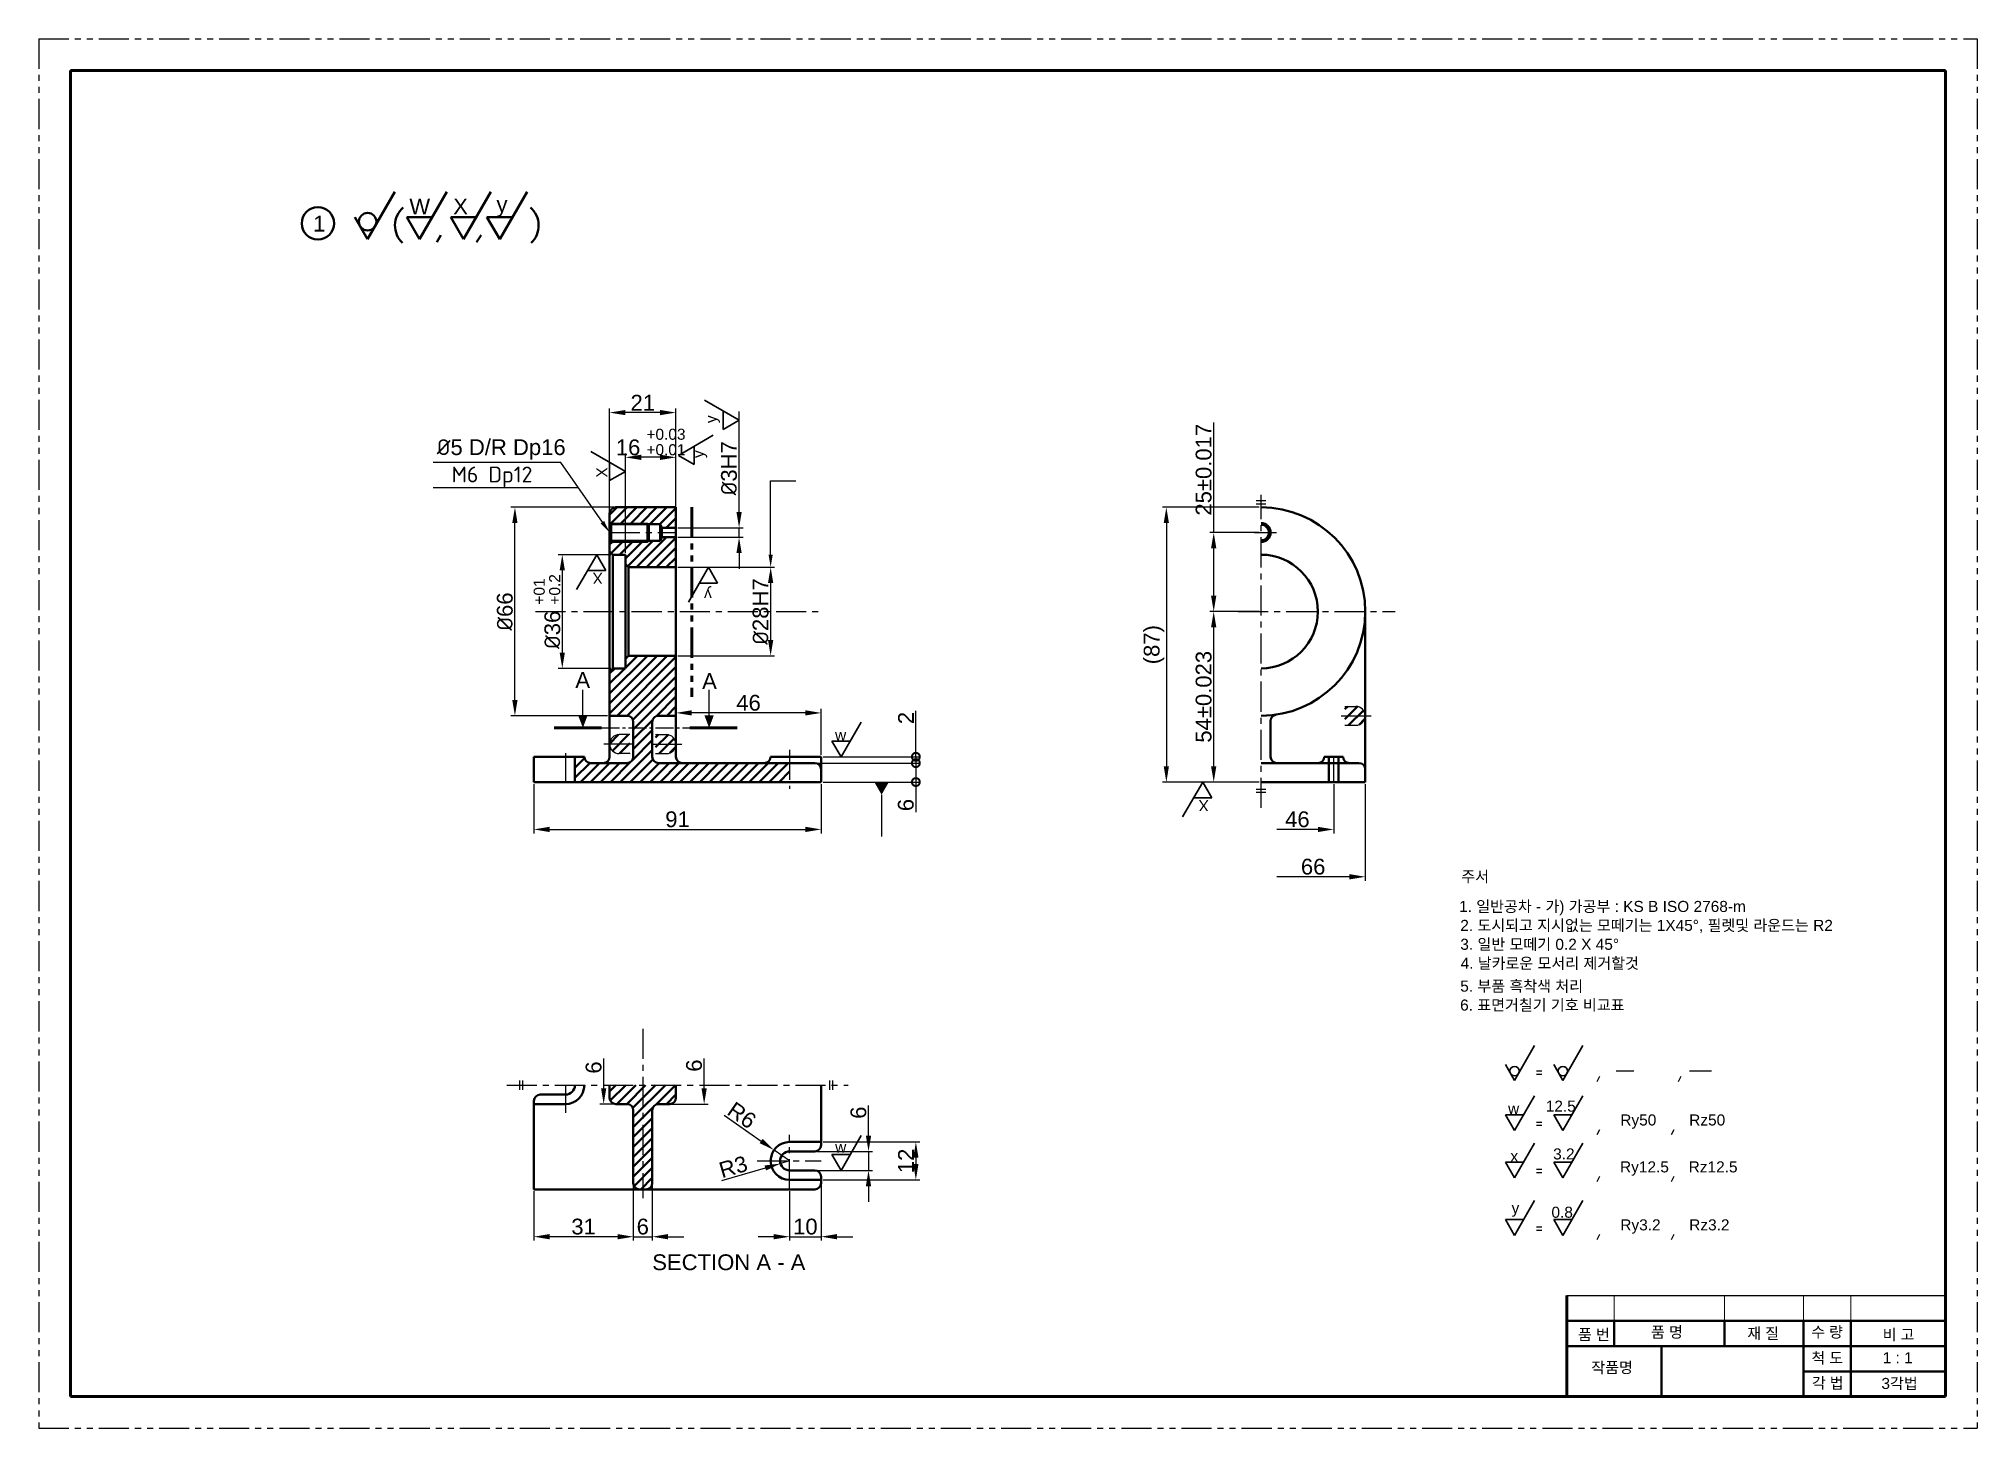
# Model space of a CAD drawing. Header units: millimetres. Extents: x 7 to 3158, y 472 to 921.
# Drawn here: x 1622 to 2236, y 472 to 912 of the extents above; entities that cross this region are included whole.
import ezdxf
from ezdxf import colors
from ezdxf.entities.mleader import LeaderData, LeaderLine
from ezdxf.math import Vec2, Vec3

# ---------------------------------------------------------------- set-up
doc = ezdxf.new("R2010")
doc.units = ezdxf.units.MM
doc.header["$LTSCALE"] = 0.3
for name, pattern in [('CENTER', [50.8, 31.75, -6.35, 6.35, -6.35]), ('CENTER2', [28.575, 19.05, -3.175, 3.175, -3.175]), ('PHANTOM', [63.5, 31.75, -6.35, 6.35, -6.35, 6.35, -6.35])]:
    doc.linetypes.add(name, pattern=pattern)
for name, color, linetype, lineweight in [('가는선', 6, 'Continuous', 25), ('가상선', 6, 'PHANTOM', 25), ('굵은선', 5, 'Continuous', 70), ('외형선', 4, 'Continuous', 50), ('중심선', 1, 'CENTER', 25)]:
    doc.layers.add(name, color=color, linetype=linetype, lineweight=lineweight)
doc.styles.get("Standard").update_dxf_attribs({"font": 'arial.ttf'})
doc.dimstyles.new('Annotative', dxfattribs={"dimscale": 0, "dimtxt": 5, "dimasz": 5, "dimexe": 1.25, "dimexo": 0.625, "dimtad": 1, "dimdec": 4, "dimzin": 9, "dimdsep": 46, "dimtxsty": 'Standard', "dimblk2": 'NONE', "dimcen": 2.5, "dimclrd": 3, "dimclre": 3, "dimclrt": 4, "dimadec": 4, "dimazin": 0, "dimtfac": 1, "dimtdec": 4, "dimtmove": 0, "dimatfit": 3, "dimfxl": 1, "dimlwd": 25, "dimlwe": 25, "dimarcsym": 0})
pattern_1 = [(45, (926.609, 532.6862), (-1.571545, 1.571545), [])]

msp = doc.modelspace()

# ---------------------------------------------------------------- texts
at = {"layer": '외형선', "color": 2, "linetype": 'Continuous'}
for s, height, p in [('주서', 3.5, (2072.30415, 645.05291)), ('1. 일반공차 - 가) 가공부 : KS B ISO 2768-m', 3.5, (2071.61374, 635.57105)), ('2. 도시되고 지시없는 모떼기는 1X45°, 필렛및 라운드는 R2', 3.5, (2071.9959, 629.5746)), ('3. 일반 모떼기 0.2 X 45°', 3.5, (2071.9959, 623.58282)), ('4. 날카로운 모서리 제거할것', 3.5, (2072.09843, 617.58637)), ('5. 부품 흑착색 처리', 3.500042, (2071.97645, 610.33574)), ('6. 표면거칠기 기호 비교표', 3.500063, (2071.9345, 604.34387))]:
    msp.add_text(s, height=height, dxfattribs=at).set_placement(p)
at = {"layer": '외형선', "lineweight": 50, "char_height": 2.5, "attachment_point": 1}
for s, insert in [('\\P{\\H2x;W}', (1739.10166, 865.66267)), ('\\P{\\H2x;X}', (1752.99551, 865.66267)), ('\\P{\\H2x;y}', (1766.69886, 866.30712))]:
    msp.add_mtext_dynamic_manual_height_columns(s, width=16.9100129, gutter_width=12.5, heights=[0], dxfattribs=dict(at, insert=insert))
at = {"layer": '외형선', "char_height": 5, "attachment_point": 1}
for s, width, insert in [('1', 17.4855071, (1708.61488, 856.04318)), ('{\\fISOCPEUR|b0|i0|c0|p34;%%C}5 D/R Dp16', 45.1545514, (1747.81018, 785.2564)), ('{\\fISOCPEUR|b0|i0|c0|p34;M6 Dp12}', 45.1545514, (1752.46562, 776.61922)), ('A', 6.1515533, (1791.69054, 711.53306)), ('A', 6.1515533, (1831.84341, 711.19783)), ('SECTION A - A', 71.3036099, (1816.04819, 527.14557))]:
    msp.add_mtext_dynamic_manual_height_columns(s, width=width, gutter_width=12.5, heights=[0], dxfattribs=dict(at, insert=insert))
at = {"layer": '외형선', "lineweight": 35, "char_height": 2.5, "attachment_point": 1}
for s, insert, rotation in [('\\P{\\H1.4x;y}', (1828.77163, 790.38232), 90), ('\\P{\\H1.4x;y}', (1824.72306, 779.3265), 90), ('\\P{\\H1.4x;X}', (1794.20519, 773.12813), 90), ('\\P{\\H1.4x;X}', (1800.40389, 735.36634), 180), ('\\P{\\H1.4x;y}', (1834.90778, 730.02667), 180), ('\\P{\\H1.4x;X}', (1992.34861, 663.36634), 180)]:
    msp.add_mtext_dynamic_manual_height_columns(s, width=16.9100129, gutter_width=12.5, heights=[0], dxfattribs=dict(at, insert=insert, rotation=rotation))
at = {"layer": '외형선', "color": 4, "char_height": 5, "attachment_point": 5, "rotation": 90}
for s, insert in [('{\\fISOCPEUR|b0|i0|c0|p34;%%C}3H7', (1840.36862, 776.08263)), ('6', (1797.48432, 586.30786)), ('6', (1829.30508, 586.91469))]:
    msp.add_mtext(s, dxfattribs=dict(at, insert=insert))
at = {"layer": '외형선', "lineweight": 35, "char_height": 2.5, "attachment_point": 1}
for insert in [(1873.95343, 697.5015), (1873.98355, 567.04073)]:
    msp.add_mtext_dynamic_manual_height_columns('\\P{\\H1.4x;w}', width=16.9100129, gutter_width=12.5, heights=[0], dxfattribs=dict(at, insert=insert))
at = {"layer": '외형선', "color": 4, "char_height": 5, "attachment_point": 5}
for s, insert in [('46', (2020.38549, 664.88891)), ('66', (2025.38549, 649.88891))]:
    msp.add_mtext(s, dxfattribs=dict(at, insert=insert))
at = {"layer": '외형선', "color": 2, "lineweight": 35, "attachment_point": 1}
for s, insert, char_height in [('\\Pw', (2087.1214, 580.90579), 3.5), ('\\P{\\H1.4x;12.5}', (2099.05999, 579.9936), 2.5), ('\\Px', (2087.88014, 565.84114), 3.5), ('\\P{\\H1.4x;3.2}', (2101.39456, 564.85891), 2.5), ('y', (2088.23388, 543.58159), 3.5), ('\\P{\\H1.4x;0.8}', (2100.86709, 546.4034), 2.5)]:
    msp.add_mtext_dynamic_manual_height_columns(s, width=16.9100129, gutter_width=12.5, heights=[0], dxfattribs=dict(at, insert=insert, char_height=char_height))
at = {"layer": '외형선', "color": 2, "char_height": 3.5, "attachment_point": 1}
for s, insert in [('Ry50', (2122.66915, 571.4475)), ('Rz50', (2144.49669, 571.4475)), ('Ry12.5', (2122.58123, 556.60121)), ('Rz12.5', (2144.32077, 556.60121)), ('Ry3.2', (2122.66915, 538.23355)), ('Rz3.2', (2144.49669, 538.23355))]:
    msp.add_mtext_dynamic_manual_height_columns(s, width=9.4944432, gutter_width=12.5, heights=[0], dxfattribs=dict(at, insert=insert))

# ---------------------------------------------------------------- blocks, each defined once
blk = doc.blocks.new('TEST-1')
at = {"color": 6, "linetype": 'PHANTOM', "lineweight": 25}
for p, q in [((0, 440), (614, 440)), ((0, 440), (0, 0)), ((614, 440), (614, 0)), ((0, 0), (614, 0))]:
    blk.add_line(p, q, dxfattribs=at)
at = {"color": 5, "lineweight": 70}
for p, q in [((10, 430), (604, 430)), ((10, 430), (10, 10)), ((604, 430), (604, 10)), ((484, 10), (484, 42)), ((10, 10), (604, 10))]:
    blk.add_line(p, q, dxfattribs=at)
at = {"color": 3, "lineweight": 25}
blk.add_line((484, 42), (604, 42), dxfattribs=at)
at = {"color": 3, "lineweight": 20}
for p, q in [((499, 34), (499, 42)), ((534, 34), (534, 42)), ((559, 34), (559, 42)), ((574, 34), (574, 42))]:
    blk.add_line(p, q, dxfattribs=at)
at = {"color": 2, "lineweight": 50}
for p, q in [((484, 34), (604, 34)), ((499, 26), (499, 34)), ((534, 26), (534, 34)), ((559, 10), (559, 34)), ((574, 10), (574, 34)), ((484, 26), (604, 26)), ((514, 10), (514, 26)), ((559, 18), (604, 18))]:
    blk.add_line(p, q, dxfattribs=at)
at = {"color": 2, "char_height": 3.5, "attachment_point": 1}
for s, width, insert in [('{\\fGulim|b0|i0|c129|p50;품 번}', 14.2143, (487.55, 31.39)), ('{\\fGulim|b0|i0|c129|p50;품 명}', 17.9863, (510.69, 32.19)), ('{\\fGulim|b0|i0|c129|p50;재 질}', 13.1074, (541.16, 31.78)), ('{\\fGulim|b0|i0|c129|p50;수 량}', 16.4869, (561.43, 32.22)), ('{\\fGulim|b0|i0|c129|p50;비 고}', 22.797, (584.05, 31.39)), ('{\\fGulim|b0|i0|c129|p50;작품명}', 13.1664, (491.74, 20.98)), ('{\\fGulim|b0|i0|c129|p50;척 도}', 14.5226, (561.47, 24.01)), ('1 : 1', 13.7093, (584.05, 24.07)), ('{\\fGulim|b0|i0|c129|p50;각 법}', 10.8589, (561.63, 16.05)), ('3{\\fGulim|b0|i0|c129|p50;각법}', 15.3382, (583.65, 15.93))]:
    blk.add_mtext_dynamic_manual_height_columns(s, width=width, gutter_width=12.5, heights=[0], dxfattribs=dict(at, insert=insert))
blk = doc.blocks.new('*D342')
at = {"layer": 'Defpoints', "color": 0}
for p in [(1802.55, 793.71), (1802.55, 761.71), (1823.55, 761.71)]:
    blk.add_point(p, dxfattribs=at)
at = {"layer": '외형선', "color": 3, "lineweight": 25}
for p, q in [((1802.55, 762.33), (1802.55, 794.96)), ((1818.55, 793.71), (1807.55, 793.71)), ((1823.55, 762.33), (1823.55, 794.96))]:
    blk.add_line(p, q, dxfattribs=at)
at = {"layer": '외형선', "color": 3}
for points in [[(1807.55, 794.54), (1807.55, 792.88), (1802.55, 793.71)], [(1818.55, 792.88), (1818.55, 794.54), (1823.55, 793.71)]]:
    blk.add_solid(points, dxfattribs=at)
at = {"layer": '외형선', "color": 4, "insert": (1813.05, 796.84), "char_height": 5, "attachment_point": 5}
blk.add_mtext('21', dxfattribs=at)
blk = doc.blocks.new('_None')
blk = doc.blocks.new('*D343')
at = {"layer": 'Defpoints', "color": 0}
for p in [(1778.55, 676.71), (1869.55, 676.71), (1869.55, 661.71)]:
    blk.add_point(p, dxfattribs=at)
at = {"layer": '외형선', "color": 3, "lineweight": 25}
for p, q in [((1778.55, 676.08), (1778.55, 660.46)), ((1869.55, 676.08), (1869.55, 660.46)), ((1783.55, 661.71), (1864.55, 661.71))]:
    blk.add_line(p, q, dxfattribs=at)
at = {"layer": '외형선', "color": 3}
for points in [[(1783.55, 662.54), (1783.55, 660.88), (1778.55, 661.71)], [(1864.55, 660.88), (1864.55, 662.54), (1869.55, 661.71)]]:
    blk.add_solid(points, dxfattribs=at)
at = {"layer": '외형선', "color": 4, "insert": (1824.05, 664.89), "char_height": 5, "attachment_point": 5}
blk.add_mtext('91', dxfattribs=at)
blk = doc.blocks.new('*D344')
at = {"layer": 'Defpoints', "color": 0}
for p in [(1803.55, 748.71), (1787.55, 712.71), (1803.55, 712.71)]:
    blk.add_point(p, dxfattribs=at)
at = {"layer": '외형선', "color": 3, "lineweight": 25}
for p, q in [((1802.92, 748.71), (1786.3, 748.71)), ((1787.55, 743.71), (1787.55, 717.71)), ((1802.92, 712.71), (1786.3, 712.71))]:
    blk.add_line(p, q, dxfattribs=at)
at = {"layer": '외형선', "color": 3}
for points in [[(1788.38, 743.71), (1786.71, 743.71), (1787.55, 748.71)], [(1786.71, 717.71), (1788.38, 717.71), (1787.55, 712.71)]]:
    blk.add_solid(points, dxfattribs=at)
at = {"layer": '외형선', "color": 4, "insert": (1782.72, 730.71), "char_height": 5, "attachment_point": 5, "rotation": 90}
blk.add_mtext('{\\fISOCPEUR|b0|i0|c0|p34;%%C}36 {\\H0.7x;\\S+01^ +0.2;}', dxfattribs=at)
blk = doc.blocks.new('*D345')
at = {"layer": 'Defpoints', "color": 0}
for p in [(1823.55, 744.71), (1823.55, 716.71), (1853.55, 716.71)]:
    blk.add_point(p, dxfattribs=at)
at = {"layer": '외형선', "color": 3, "lineweight": 25}
for p, q in [((1824.17, 744.71), (1854.8, 744.71)), ((1853.55, 739.71), (1853.55, 721.71)), ((1824.17, 716.71), (1854.8, 716.71))]:
    blk.add_line(p, q, dxfattribs=at)
at = {"layer": '외형선', "color": 3}
for points in [[(1854.38, 739.71), (1852.71, 739.71), (1853.55, 744.71)], [(1852.71, 721.71), (1854.38, 721.71), (1853.55, 716.71)]]:
    blk.add_solid(points, dxfattribs=at)
at = {"layer": '외형선', "color": 4, "insert": (1850.37, 730.71), "char_height": 5, "attachment_point": 5, "rotation": 90}
blk.add_mtext('{\\fISOCPEUR|b0|i0|c0|p34;%%C}28H7', dxfattribs=at)
blk = doc.blocks.new('*D346')
at = {"layer": 'Defpoints', "color": 0}
for p in [(1772.55, 763.71), (1804.55, 763.71), (1802.55, 697.71)]:
    blk.add_point(p, dxfattribs=at)
at = {"layer": '외형선', "color": 3, "lineweight": 25}
for p, q in [((1803.92, 763.71), (1771.3, 763.71)), ((1772.55, 702.71), (1772.55, 758.71)), ((1801.92, 697.71), (1771.3, 697.71))]:
    blk.add_line(p, q, dxfattribs=at)
at = {"layer": '외형선', "color": 3}
for points in [[(1773.38, 758.71), (1771.71, 758.71), (1772.55, 763.71)], [(1771.71, 702.71), (1773.38, 702.71), (1772.55, 697.71)]]:
    blk.add_solid(points, dxfattribs=at)
at = {"layer": '외형선', "color": 4, "insert": (1769.37, 730.71), "char_height": 5, "attachment_point": 5, "rotation": 90}
blk.add_mtext('{\\fISOCPEUR|b0|i0|c0|p34;%%C}66', dxfattribs=at)
blk = doc.blocks.new('*D347')
at = {"layer": 'Defpoints', "color": 0}
for p in [(1823.55, 698.61), (1823.55, 697.71), (1869.55, 684.71)]:
    blk.add_point(p, dxfattribs=at)
at = {"layer": '외형선', "color": 3, "lineweight": 25}
for p, q in [((1823.55, 698.33), (1823.55, 699.86)), ((1864.55, 698.61), (1828.55, 698.61)), ((1869.55, 685.33), (1869.55, 699.86))]:
    blk.add_line(p, q, dxfattribs=at)
at = {"layer": '외형선', "color": 3}
for points in [[(1828.55, 699.44), (1828.55, 697.78), (1823.55, 698.61)], [(1864.55, 697.78), (1864.55, 699.44), (1869.55, 698.61)]]:
    blk.add_solid(points, dxfattribs=at)
at = {"layer": '외형선', "color": 4, "insert": (1846.55, 701.79), "char_height": 5, "attachment_point": 5}
blk.add_mtext('46', dxfattribs=at)
blk = doc.blocks.new('*D348')
at = {"layer": 'Defpoints', "color": 0}
for p in [(1993.89, 730.71), (2008.89, 730.71), (2008.89, 676.71)]:
    blk.add_point(p, dxfattribs=at)
at = {"layer": '외형선', "color": 3, "lineweight": 25}
for p, q in [((2008.26, 730.71), (1992.64, 730.71)), ((1993.89, 681.71), (1993.89, 725.71)), ((2008.26, 676.71), (1992.64, 676.71))]:
    blk.add_line(p, q, dxfattribs=at)
at = {"layer": '외형선', "color": 3}
for points in [[(1994.72, 725.71), (1993.05, 725.71), (1993.89, 730.71)], [(1993.05, 681.71), (1994.72, 681.71), (1993.89, 676.71)]]:
    blk.add_solid(points, dxfattribs=at)
at = {"layer": '외형선', "color": 4, "insert": (1990.71, 703.71), "char_height": 5, "attachment_point": 5, "rotation": 90}
blk.add_mtext('54%%P0.023', dxfattribs=at)
blk = doc.blocks.new('*D349')
at = {"layer": 'Defpoints', "color": 0}
for p in [(1993.89, 755.71), (2008.89, 755.71), (2008.89, 730.71)]:
    blk.add_point(p, dxfattribs=at)
at = {"layer": '외형선', "color": 3, "lineweight": 25}
for p, q in [((1993.89, 755.71), (1993.89, 790.52)), ((2008.26, 755.71), (1992.64, 755.71)), ((1993.89, 735.71), (1993.89, 750.71)), ((2008.26, 730.71), (1992.64, 730.71))]:
    blk.add_line(p, q, dxfattribs=at)
at = {"layer": '외형선', "color": 3}
for points in [[(1994.72, 750.71), (1993.05, 750.71), (1993.89, 755.71)], [(1993.05, 735.71), (1994.72, 735.71), (1993.89, 730.71)]]:
    blk.add_solid(points, dxfattribs=at)
at = {"layer": '외형선', "color": 4, "insert": (1990.71, 775.61), "char_height": 5, "attachment_point": 5, "rotation": 90}
blk.add_mtext('25%%P0.017', dxfattribs=at)
blk = doc.blocks.new('*D350')
at = {"layer": 'Defpoints', "color": 0}
for p in [(2008.89, 763.71), (1978.89, 676.71), (2008.26, 676.71)]:
    blk.add_point(p, dxfattribs=at)
at = {"layer": '외형선', "color": 3, "lineweight": 25}
for p, q in [((2008.26, 763.71), (1977.64, 763.71)), ((1978.89, 758.71), (1978.89, 681.71)), ((2007.64, 676.71), (1977.64, 676.71))]:
    blk.add_line(p, q, dxfattribs=at)
at = {"layer": '외형선', "color": 3}
for points in [[(1979.72, 758.71), (1978.05, 758.71), (1978.89, 763.71)], [(1978.05, 681.71), (1979.72, 681.71), (1978.89, 676.71)]]:
    blk.add_solid(points, dxfattribs=at)
at = {"layer": '외형선', "color": 4, "insert": (1974.98, 720.21), "char_height": 5, "attachment_point": 5, "rotation": 90}
blk.add_mtext('(87)', dxfattribs=at)
blk = doc.blocks.new('*D351')
at = {"layer": 'Defpoints', "color": 0}
for p in [(1778.55, 547.73), (1810.05, 549.73), (1778.55, 532.73)]:
    blk.add_point(p, dxfattribs=at)
at = {"layer": '외형선', "color": 3, "lineweight": 25}
for p, q in [((1778.55, 547.11), (1778.55, 531.48)), ((1810.05, 549.11), (1810.05, 531.48)), ((1805.05, 532.73), (1783.55, 532.73))]:
    blk.add_line(p, q, dxfattribs=at)
at = {"layer": '외형선', "color": 3}
for points in [[(1783.55, 533.57), (1783.55, 531.9), (1778.55, 532.73)], [(1805.05, 531.9), (1805.05, 533.57), (1810.05, 532.73)]]:
    blk.add_solid(points, dxfattribs=at)
at = {"layer": '외형선', "color": 4, "insert": (1794.3, 535.91), "char_height": 5, "attachment_point": 5}
blk.add_mtext('31', dxfattribs=at)
blk = doc.blocks.new('*D352')
at = {"layer": 'Defpoints', "color": 0}
for p in [(1810.05, 549.11), (1816.05, 549.73), (1816.05, 532.73)]:
    blk.add_point(p, dxfattribs=at)
at = {"layer": '외형선', "color": 3, "lineweight": 25}
for p, q in [((1810.05, 548.48), (1810.05, 531.48)), ((1816.05, 549.11), (1816.05, 531.48)), ((1805.05, 532.73), (1800.05, 532.73)), ((1810.05, 532.73), (1816.05, 532.73)), ((1821.05, 532.73), (1826.05, 532.73))]:
    blk.add_line(p, q, dxfattribs=at)
at = {"layer": '외형선', "color": 3}
for points in [[(1805.05, 531.9), (1805.05, 533.57), (1810.05, 532.73)], [(1821.05, 533.57), (1821.05, 531.9), (1816.05, 532.73)]]:
    blk.add_solid(points, dxfattribs=at)
at = {"layer": '외형선', "color": 4, "insert": (1813.05, 535.91), "char_height": 5, "attachment_point": 5}
blk.add_mtext('6', dxfattribs=at)
blk = doc.blocks.new('*D353')
at = {"layer": 'Defpoints', "color": 0}
for p in [(1859.55, 547.73), (1869.55, 549.73), (1869.55, 532.73)]:
    blk.add_point(p, dxfattribs=at)
at = {"layer": '외형선', "color": 3, "lineweight": 25}
for p, q in [((1859.55, 547.11), (1859.55, 531.48)), ((1869.55, 549.11), (1869.55, 531.48)), ((1854.55, 532.73), (1849.55, 532.73)), ((1859.55, 532.73), (1869.55, 532.73)), ((1874.55, 532.73), (1879.55, 532.73))]:
    blk.add_line(p, q, dxfattribs=at)
at = {"layer": '외형선', "color": 3}
for points in [[(1854.55, 531.9), (1854.55, 533.57), (1859.55, 532.73)], [(1874.55, 533.57), (1874.55, 531.9), (1869.55, 532.73)]]:
    blk.add_solid(points, dxfattribs=at)
at = {"layer": '외형선', "color": 4, "insert": (1864.55, 535.91), "char_height": 5, "attachment_point": 5}
blk.add_mtext('10', dxfattribs=at)
blk = doc.blocks.new('_DotSmall')
at = {"color": 0, "linetype": 'ByBlock', "const_width": 0.5}
blk.add_lwpolyline([(-0.0625, 0, 1), (0.0625, 0, 1)], format="xyb", close=True, dxfattribs=at)
blk = doc.blocks.new('*D354')
at = {"layer": 'Defpoints', "color": 0}
for p in [(1867.55, 682.71), (1869.55, 684.71), (1899.55, 682.71)]:
    blk.add_point(p, dxfattribs=at)
at = {"layer": '외형선', "color": 3, "lineweight": 25}
for p, q in [((1899.55, 684.71), (1899.55, 699.27)), ((1868.17, 682.71), (1900.8, 682.71)), ((1870.17, 684.71), (1900.8, 684.71)), ((1899.55, 684.71), (1899.55, 682.71))]:
    blk.add_line(p, q, dxfattribs=at)
at = {"layer": '외형선', "color": 3, "linetype": 'ByBlock', "lineweight": 25, "xscale": 5, "yscale": 5, "zscale": 5}
for p, rotation in [((1899.55, 684.71), 90), ((1899.55, 682.71), 270)]:
    blk.add_blockref('_DotSmall', p, dxfattribs=dict(at, rotation=rotation))
at = {"layer": '외형선', "color": 4, "insert": (1896.41, 696.99), "char_height": 5, "attachment_point": 5, "rotation": 90}
blk.add_mtext('2', dxfattribs=at)
blk = doc.blocks.new('*D355')
at = {"layer": 'Defpoints', "color": 0}
for p in [(1868.17, 682.71), (1869.55, 676.71), (1899.55, 676.71)]:
    blk.add_point(p, dxfattribs=at)
at = {"layer": '외형선', "color": 3, "lineweight": 25}
for p, q in [((1868.8, 682.71), (1900.8, 682.71)), ((1899.55, 682.71), (1899.55, 676.71)), ((1870.17, 676.71), (1900.8, 676.71)), ((1899.55, 676.71), (1899.55, 667.16))]:
    blk.add_line(p, q, dxfattribs=at)
at = {"layer": '외형선', "color": 3, "linetype": 'ByBlock', "lineweight": 25, "xscale": 5, "yscale": 5, "zscale": 5}
for p, rotation in [((1899.55, 682.71), 90), ((1899.55, 676.71), 270)]:
    blk.add_blockref('_DotSmall', p, dxfattribs=dict(at, rotation=rotation))
at = {"layer": '외형선', "color": 4, "insert": (1896.37, 669.43), "char_height": 5, "attachment_point": 5, "rotation": 90}
blk.add_mtext('6', dxfattribs=at)
blk = doc.blocks.new('*D356')
at = {"layer": 'Defpoints', "color": 0}
for p in [(1869.55, 562.73), (1869.55, 550.73), (1899.55, 550.73)]:
    blk.add_point(p, dxfattribs=at)
at = {"layer": '외형선', "color": 3, "lineweight": 25}
for p, q in [((1870.17, 562.73), (1900.8, 562.73)), ((1899.55, 557.73), (1899.55, 555.73)), ((1870.17, 550.73), (1900.8, 550.73))]:
    blk.add_line(p, q, dxfattribs=at)
at = {"layer": '외형선', "color": 3}
for points in [[(1900.38, 557.73), (1898.71, 557.73), (1899.55, 562.73)], [(1898.71, 555.73), (1900.38, 555.73), (1899.55, 550.73)]]:
    blk.add_solid(points, dxfattribs=at)
at = {"layer": '외형선', "color": 4, "insert": (1896.41, 556.73), "char_height": 5, "attachment_point": 5, "rotation": 90}
blk.add_mtext('12', dxfattribs=at)
blk = doc.blocks.new('*D357')
at = {"layer": 'Defpoints', "color": 0}
for p in [(1867.55, 559.73), (1867.55, 553.73), (1884.55, 553.73)]:
    blk.add_point(p, dxfattribs=at)
at = {"layer": '외형선', "color": 3, "lineweight": 25}
for p, q in [((1884.55, 564.73), (1884.55, 574.28)), ((1868.17, 559.73), (1885.8, 559.73)), ((1884.55, 559.73), (1884.55, 553.73)), ((1868.17, 553.73), (1885.8, 553.73)), ((1884.55, 548.73), (1884.55, 543.73))]:
    blk.add_line(p, q, dxfattribs=at)
at = {"layer": '외형선', "color": 3}
for points in [[(1883.71, 564.73), (1885.38, 564.73), (1884.55, 559.73)], [(1885.38, 548.73), (1883.71, 548.73), (1884.55, 553.73)]]:
    blk.add_solid(points, dxfattribs=at)
at = {"layer": '외형선', "color": 4, "insert": (1881.37, 572.01), "char_height": 5, "attachment_point": 5, "rotation": 90}
blk.add_mtext('6', dxfattribs=at)
blk = doc.blocks.new('*D358')
at = {"layer": 'Defpoints', "color": 0}
for p in [(1807.55, 779.54), (1823.55, 763.71), (1807.55, 748.71)]:
    blk.add_point(p, dxfattribs=at)
at = {"layer": '외형선', "color": 3, "lineweight": 25}
for p, q in [((1807.55, 749.33), (1807.55, 780.79)), ((1823.55, 764.33), (1823.55, 780.79)), ((1818.55, 779.54), (1812.55, 779.54))]:
    blk.add_line(p, q, dxfattribs=at)
at = {"layer": '외형선', "color": 3}
for points in [[(1812.55, 780.38), (1812.55, 778.71), (1807.55, 779.54)], [(1818.55, 778.71), (1818.55, 780.38), (1823.55, 779.54)]]:
    blk.add_solid(points, dxfattribs=at)
at = {"layer": '외형선', "color": 4, "insert": (1815.55, 784.37), "char_height": 5, "attachment_point": 5}
blk.add_mtext('16 {\\H0.7x;\\S+0.03^ +0.01;}', dxfattribs=at)
blk = doc.blocks.new('_DatumFilled')
at = {"color": 0, "linetype": 'ByBlock'}
blk.add_solid([(0, 0.58), (-1, 0), (0, -0.58)], dxfattribs=at)
blk = doc.blocks.new('*D359')
at = {"layer": 'Defpoints', "color": 0}
for p in [(1854.63, 560.17), (1859.55, 556.73)]:
    blk.add_point(p, dxfattribs=at)
at = {"layer": '외형선', "color": 3, "lineweight": 25}
for p, q in [((1838.81, 571.23), (1850.53, 563.04)), ((1859.55, 556.73), (1854.63, 560.17))]:
    blk.add_line(p, q, dxfattribs=at)
at = {"layer": '외형선', "color": 3}
blk.add_solid([(1850.06, 562.35), (1851.01, 563.72), (1854.63, 560.17)], dxfattribs=at)
at = {"layer": '외형선', "color": 4, "insert": (1844.44, 571.17), "char_height": 5, "attachment_point": 5, "rotation": 325.04222}
blk.add_mtext('R6', dxfattribs=at)
blk = doc.blocks.new('*D360')
at = {"layer": 'Defpoints', "color": 0}
for p in [(1856.67, 555.89), (1859.55, 556.73)]:
    blk.add_point(p, dxfattribs=at)
at = {"layer": '외형선', "color": 3, "lineweight": 25}
for p, q in [((1838.13, 550.49), (1851.87, 554.5)), ((1859.55, 556.73), (1856.67, 555.89))]:
    blk.add_line(p, q, dxfattribs=at)
at = {"layer": '외형선', "color": 3}
blk.add_solid([(1852.1, 553.7), (1851.63, 555.3), (1856.67, 555.89)], dxfattribs=at)
at = {"layer": '외형선', "color": 4, "insert": (1841.71, 554.85), "char_height": 5, "attachment_point": 5, "rotation": 16.24475}
blk.add_mtext('R3', dxfattribs=at)

# ---------------------------------------------------------------- dimensions: what is measured, and where the dimension line sits
at = {"layer": '외형선'}
for base, p1, p2, picture, middle in [((1802.54819, 793.70934), (1823.54819, 761.70934), (1802.54819, 761.70934), '*D342', (1813.04819, 796.84457)), ((1823.54819, 698.61159), (1869.54819, 684.70934), (1823.54819, 697.70934), '*D347', (1846.54819, 701.78945)), ((1869.54819, 661.70934), (1778.54819, 676.70934), (1869.54819, 676.70934), '*D343', (1824.04819, 664.8872)), ((1816.04819, 532.73333), (1810.04819, 549.10833), (1816.04819, 549.73333), '*D352', (1813.04819, 535.91119)), ((1869.54819, 532.73333), (1859.54819, 547.73333), (1869.54819, 549.73333), '*D353', (1864.54819, 535.91119))]:
    dim = msp.add_linear_dim(base=base, p1=p1, p2=p2, dimstyle='Annotative', dxfattribs=at)
    dim.commit()
    dim.dimension.update_dxf_attribs({"geometry": picture, "text_midpoint": middle})
dim = msp.add_linear_dim(base=(1807.54819, 779.54267), p1=(1823.54819, 763.70934), p2=(1807.54819, 748.70934), text='<> {\\H0.7x;\\S+0.03^ +0.01;}', dimstyle='Annotative', dxfattribs=at)
dim.commit()
dim.dimension.update_dxf_attribs({"geometry": '*D358', "text_midpoint": (1815.54819, 779.54267), "dimtype": 128})
for base, p1, p2, text, picture, middle in [((1993.88549, 755.70934), (2008.88549, 730.70934), (2008.88549, 755.70934), '25%%P0.017', '*D349', (1990.70762, 775.61469)), ((1772.54819, 763.70934), (1802.54819, 697.70934), (1804.54819, 763.70934), '{\\fISOCPEUR|b0|i0|c0|p34;%%C}<>', '*D346', (1769.37032, 730.70934)), ((1978.88549, 676.70934), (2008.88549, 763.70934), (2008.26049, 676.70934), '(<>)', '*D350', (1974.98286, 720.20934)), ((1787.54819, 712.70934), (1803.54819, 748.70934), (1803.54819, 712.70934), '{\\fISOCPEUR|b0|i0|c0|p34;%%C}<> {\\H0.7x;\\S+01^ +0.2;}', '*D344', (1782.72151, 730.70934)), ((1853.54819, 716.70934), (1823.54819, 744.70934), (1823.54819, 716.70934), '{\\fISOCPEUR|b0|i0|c0|p34;%%C}<>H7', '*D345', (1850.37032, 730.70934)), ((1993.88549, 730.70934), (2008.88549, 676.70934), (2008.88549, 730.70934), '54%%P0.023', '*D348', (1990.70592, 703.70934))]:
    dim = msp.add_linear_dim(base=base, p1=p1, p2=p2, angle=90, text=text, dimstyle='Annotative', dxfattribs=at)
    dim.commit()
    dim.dimension.update_dxf_attribs({"geometry": picture, "text_midpoint": middle})
dim = msp.add_linear_dim(base=(1899.54819, 682.70934), p1=(1869.54819, 684.70934), p2=(1867.54819, 682.70934), angle=90, dimstyle='Annotative', override={"dimblk1": 'DotSmall', "dimblk2": 'DotSmall', "dimsah": 1}, dxfattribs=at)
dim.commit()
dim.dimension.update_dxf_attribs({"geometry": '*D354', "text_midpoint": (1899.54819, 696.9902), "dimtype": 128})
dim = msp.add_linear_dim(base=(1899.54819, 676.70934), p1=(1868.17319, 682.70934), p2=(1869.54819, 676.70934), angle=90, dimstyle='Annotative', override={"dimblk1": 'DotSmall', "dimblk2": 'DotSmall', "dimsah": 1}, dxfattribs=at)
dim.commit()
dim.dimension.update_dxf_attribs({"geometry": '*D355', "text_midpoint": (1896.37032, 669.43358)})
for mpoint, picture, middle in [((1854.63074, 560.17117), '*D359', (1844.44097, 571.17239)), ((1856.66796, 555.89411), '*D360', (1841.70728, 554.84674))]:
    dim = msp.add_radius_dim(center=(1859.54819, 556.73333), mpoint=mpoint, dimstyle='Annotative', dxfattribs=at)
    dim.commit()
    dim.dimension.update_dxf_attribs({"geometry": picture, "text_midpoint": middle})
dim = msp.add_linear_dim(base=(1884.54819, 553.73333), p1=(1867.54819, 559.73333), p2=(1867.54819, 553.73333), angle=90, dimstyle='Annotative', dxfattribs=at)
dim.commit()
dim.dimension.update_dxf_attribs({"geometry": '*D357', "text_midpoint": (1884.54819, 572.00908), "dimtype": 128})
dim = msp.add_linear_dim(base=(1899.54819, 550.73333), p1=(1869.54819, 562.73333), p2=(1869.54819, 550.73333), angle=90, dimstyle='Annotative', dxfattribs=at)
dim.commit()
dim.dimension.update_dxf_attribs({"geometry": '*D356', "text_midpoint": (1896.41296, 556.73333)})
dim = msp.add_linear_dim(base=(1778.54819, 532.73333), p1=(1810.04819, 549.73333), p2=(1778.54819, 547.73333), text='31', dimstyle='Annotative', dxfattribs=at)
dim.commit()
dim.dimension.update_dxf_attribs({"geometry": '*D351', "text_midpoint": (1794.29819, 535.9129)})

# ---------------------------------------------------------------- hatches: boundary and pattern name
at = {"layer": '외형선'}
h = msp.add_hatch(dxfattribs=at)
h.set_pattern_fill('ANSI31', color=0, scale=0.7)
h.set_pattern_definition([(45, (1710.2493, 533.8749), (-1.571545, 1.571545), [])])
h.paths.add_polyline_path([(1859.54819, 682.70934), (1851.54819, 682.70934), (1825.54819, 682.70934), (1818.04819, 682.70934, -0.414213562), (1816.04819, 684.70934), (1816.04819, 695.70934, -0.414213562), (1818.04819, 697.70934), (1823.54819, 697.70934), (1823.54819, 716.70934), (1808.54819, 716.70934), (1807.54819, 715.70934), (1807.54819, 712.70934), (1803.54819, 712.70934), (1802.54819, 711.70934), (1802.54819, 703.70934), (1802.54819, 697.70934), (1808.04819, 697.70934, -0.414213562), (1810.04819, 695.70934), (1810.04819, 684.70934, -0.414213562), (1808.04819, 682.70934), (1800.54819, 682.70934), (1796.54819, 682.70934, -0.414213562), (1794.54819, 684.70934), (1791.54819, 684.70934), (1791.54819, 676.70934), (1859.54819, 676.70934)])
h.paths.add_polyline_path([(1823.54819, 763.70934), (1804.54819, 763.70934, 0.414213562), (1802.54819, 761.70934), (1802.54819, 758.70934), (1814.54819, 758.70934), (1815.04819, 758.35934), (1818.54819, 758.35934), (1819.04819, 757.20934), (1823.54819, 757.20934)])
h.paths.add_polyline_path([(1823.54819, 754.20934), (1819.04819, 754.20934), (1818.54819, 753.05934), (1815.04819, 753.05934), (1814.54819, 752.70934), (1802.54819, 752.70934), (1802.54819, 749.70934), (1803.54819, 748.70934), (1807.54819, 748.70934), (1807.54819, 745.70934), (1808.54819, 744.70934), (1823.54819, 744.70934)])
h = msp.add_hatch(dxfattribs=at)
h.set_pattern_fill('ANSI31', color=0, scale=0.7)
h.set_pattern_definition([(45, (1144.9463, 541.6357), (-1.571545, 1.571545), [])])
h.paths.add_polyline_path([(2038.88549, 700.67216), (2035.46595, 700.67216), (2035.46595, 697.67216), (2041.88549, 697.67216, 0.414213562)])
h.paths.add_polyline_path([(2041.88549, 697.67216), (2035.46595, 697.67216), (2035.46595, 694.67216), (2038.88549, 694.67216, 0.414213562)])
h = msp.add_hatch(dxfattribs=at)
h.set_pattern_fill('ANSI31', color=0, scale=0.7)
h.set_pattern_definition(pattern_1)
h.paths.add_polyline_path([(1805.54819, 691.72268), (1808.96773, 691.72268), (1808.96773, 688.72268), (1802.54819, 688.72268, -0.414213562)])
h.paths.add_polyline_path([(1802.54819, 688.72268), (1808.96773, 688.72268), (1808.96773, 685.72268), (1805.54819, 685.72268, -0.414213562)])
h = msp.add_hatch(dxfattribs=at)
h.set_pattern_fill('ANSI31', color=0, scale=0.7)
h.set_pattern_definition(pattern_1)
h.paths.add_polyline_path([(1820.54819, 691.72268), (1817.12865, 691.72268), (1817.12865, 688.72268), (1823.54819, 688.72268, 0.414213562)])
h.paths.add_polyline_path([(1823.54819, 688.72268), (1817.12865, 688.72268), (1817.12865, 685.72268), (1820.54819, 685.72268, 0.414213562)])
h = msp.add_hatch(dxfattribs=at)
h.set_pattern_fill('ANSI31', color=0, scale=0.7)
h.set_pattern_definition([(45, (1710.2493, 480.175), (-1.571545, 1.571545), [])])
h.paths.add_polyline_path([(1813.04819, 580.73333), (1813.04819, 547.73333), (1814.04819, 547.73333, 0.414213562), (1816.04819, 549.73333), (1816.04819, 572.73333, -0.414213562), (1818.04819, 574.73333), (1821.54819, 574.73333, 0.414213562), (1823.54819, 576.73333), (1823.54819, 580.73333)])
h.paths.add_polyline_path([(1802.54819, 580.73333), (1802.54819, 576.73333, 0.414213562), (1804.54819, 574.73333), (1807.42319, 574.73333), (1808.04819, 574.73333, -0.414213562), (1810.04819, 572.73333), (1810.04819, 549.73333, 0.414213562), (1812.04819, 547.73333), (1813.04819, 547.73333), (1813.04819, 580.73333)])

# ---------------------------------------------------------------- linework, layer by layer
at = {"layer": '가는선'}
for p, q in [((2007.38549, 765.852), (2010.38549, 765.852)), ((2007.38549, 764.852), (2010.38549, 764.852)), ((1802.54819, 758.70934), (1814.54819, 758.70934)), ((1814.54819, 758.70934), (1815.04819, 758.35934)), ((1815.04819, 758.35934), (1815.04819, 753.05934)), ((1802.54819, 752.70934), (1814.54819, 752.70934)), ((1815.04819, 753.05934), (1814.54819, 752.70934)), ((2035.46595, 700.67216), (2038.88549, 700.67216)), ((2035.46595, 694.67216), (2038.88549, 694.67216)), ((1808.96773, 691.72268), (1805.54819, 691.72268)), ((1817.12865, 691.72268), (1820.54819, 691.72268)), ((1808.96773, 685.72268), (1805.54819, 685.72268)), ((1817.12865, 685.72268), (1820.54819, 685.72268)), ((2007.38549, 674.49281), (2010.38549, 674.49281)), ((2007.38549, 673.49281), (2010.38549, 673.49281)), ((1774.00202, 582.23333), (1774.00202, 579.23333)), ((1775.00202, 582.23333), (1775.00202, 579.23333))]:
    msp.add_line(p, q, dxfattribs=at)
for centre, start, end in [((2038.88549, 697.67216), 270, 90), ((1805.54819, 688.72268), 90, 270), ((1820.54819, 688.72268), 270, 90)]:
    msp.add_arc(centre, 3, start, end, dxfattribs=at)
at = {"layer": '가상선'}
for p, q in [((1872.1846, 582.23333), (1872.1846, 579.23333)), ((1873.1846, 582.23333), (1873.1846, 579.23333))]:
    msp.add_line(p, q, dxfattribs=at)
at = {"layer": '굵은선', "linetype": 'PHANTOM'}
msp.add_line((1828.54819, 763.70934), (1828.54819, 703.70934), dxfattribs=at)
at = {"layer": '외형선', "lineweight": 50}
for p, q in [((1725.88691, 848.61537), (1734.54717, 863.61537)), ((1725.88691, 848.61537), (1734.54717, 863.61537)), ((1742.34858, 848.61537), (1751.00884, 863.61537)), ((1756.24243, 848.61537), (1764.90269, 863.61537)), ((1767.7378, 848.61537), (1776.39806, 863.61537)), ((1725.88691, 848.61537), (1721.84546, 855.61537)), ((1725.88691, 848.61537), (1721.84546, 855.61537)), ((1738.30713, 855.61537), (1746.39003, 855.61537)), ((1742.34858, 848.61537), (1738.30713, 855.61537)), ((1752.20098, 855.61537), (1760.28389, 855.61537)), ((1756.24243, 848.61537), (1752.20098, 855.61537)), ((1763.69635, 855.61537), (1771.77926, 855.61537)), ((1767.7378, 848.61537), (1763.69635, 855.61537))]:
    msp.add_line(p, q, dxfattribs=at)
at = {"layer": '외형선'}
for p, q in [((1749.10503, 849.84574), (1747.79674, 847.72132)), ((1761.86084, 849.84574), (1760.38902, 847.72132)), ((1802.54819, 761.70934), (1802.54819, 749.70934)), ((1804.54819, 763.70934), (1823.54819, 763.70934)), ((1823.54819, 763.70934), (1823.54819, 684.70934)), ((1803.04819, 758.35934), (1802.54819, 758.70934)), ((1803.04819, 758.35934), (1818.54819, 758.35934)), ((1803.04819, 758.35934), (1803.04819, 753.05934)), ((1814.54819, 758.70934), (1814.54819, 752.70934)), ((1818.54819, 758.35934), (1818.54819, 753.05934)), ((1819.04819, 757.20934), (1818.54819, 758.35934)), ((1818.54819, 757.20934), (1823.54819, 757.20934)), ((1819.04819, 757.20934), (1819.04819, 754.20934)), ((1803.04819, 753.05934), (1802.54819, 752.70934)), ((1803.54819, 748.70934), (1802.54819, 749.70934)), ((1802.54819, 749.70934), (1802.54819, 711.70934)), ((1803.04819, 753.05934), (1818.54819, 753.05934)), ((1818.54819, 754.20934), (1823.54819, 754.20934)), ((1819.04819, 754.20934), (1818.54819, 753.05934)), ((1803.54819, 748.70934), (1807.54819, 748.70934)), ((1803.54819, 748.70934), (1803.54819, 712.70934)), ((1807.54819, 748.70934), (1807.54819, 745.70934)), ((1808.54819, 744.70934), (1807.54819, 745.70934)), ((1807.54819, 745.70934), (1807.54819, 715.70934)), ((1808.54819, 744.70934), (1823.54819, 744.70934)), ((1808.54819, 744.70934), (1808.54819, 716.70934)), ((2041.88549, 680.70934), (2041.88549, 730.70934)), ((1803.54819, 712.70934), (1802.54819, 711.70934)), ((1803.54819, 712.70934), (1807.54819, 712.70934)), ((1808.54819, 716.70934), (1807.54819, 715.70934)), ((1807.54819, 715.70934), (1807.54819, 712.70934)), ((1808.54819, 716.70934), (1823.54819, 716.70934)), ((1802.54819, 711.70934), (1802.54819, 703.70934)), ((1802.54819, 703.70934), (1802.54819, 684.70934)), ((1808.04819, 697.70934), (1802.54819, 697.70934)), ((1810.04819, 695.70934), (1810.04819, 684.70934)), ((1816.04819, 695.70934), (1816.04819, 684.70934)), ((1818.04819, 697.70934), (1823.54819, 697.70934)), ((2011.88549, 684.70934), (2011.88549, 696.06832)), ((1778.54819, 684.70934), (1794.54819, 684.70934)), ((1778.54819, 684.70934), (1778.54819, 676.70934)), ((1791.54819, 684.70934), (1791.54819, 676.70934)), ((1794.54819, 684.70934), (1794.54819, 684.70934)), ((1796.54819, 682.70934), (1800.54819, 682.70934)), ((1800.54819, 682.70934), (1808.04819, 682.70934)), ((1818.04819, 682.70934), (1825.54819, 682.70934)), ((1825.54819, 682.70934), (1851.54819, 682.70934)), ((1851.54819, 682.70934), (1867.54819, 682.70934)), ((1853.54819, 684.70934), (1869.54819, 684.70934)), ((1853.54819, 684.70934), (1853.54819, 684.70934)), ((1869.54819, 684.70934), (1869.54819, 680.70934)), ((2008.88549, 682.70934), (2026.88549, 682.70934)), ((2026.88549, 682.70934), (2036.88549, 682.70934)), ((2028.88549, 684.70934), (2028.88549, 684.70934)), ((2028.88549, 684.70934), (2034.88549, 684.70934)), ((2030.38549, 676.70934), (2030.38549, 684.70934)), ((2033.38549, 676.70934), (2033.38549, 684.70934)), ((2034.88549, 684.70934), (2034.88549, 684.70934)), ((2036.88549, 682.70934), (2039.88549, 682.70934)), ((1778.54819, 676.70934), (1869.54819, 676.70934)), ((1869.54819, 680.70934), (1869.54819, 676.70934)), ((2008.88549, 676.70934), (2041.88549, 676.70934)), ((2041.88549, 680.70934), (2041.88549, 676.70934)), ((1780.54819, 577.73333), (1788.54819, 577.73333)), ((1802.54819, 580.73333), (1802.54819, 576.73333)), ((1823.54819, 580.73333), (1823.54819, 576.73333)), ((1869.54819, 561.73333), (1869.54819, 580.73333)), ((1778.54819, 575.73333), (1778.54819, 547.73333)), ((1778.54819, 574.73333), (1788.54819, 574.73333)), ((1804.54819, 574.73333), (1808.04819, 574.73333)), ((1810.04819, 572.73333), (1810.04819, 549.73333)), ((1816.04819, 572.73333), (1816.04819, 549.73333)), ((1818.04819, 574.73333), (1821.54819, 574.73333)), ((1859.54819, 562.73333), (1869.54819, 562.73333)), ((1859.54819, 559.73333), (1867.54819, 559.73333)), ((1859.54819, 553.73333), (1867.54819, 553.73333)), ((1778.54819, 547.73333), (1867.54819, 547.73333)), ((1812.04819, 547.73333), (1814.04819, 547.73333)), ((1859.54819, 550.73333), (1869.54819, 550.73333)), ((1869.54819, 549.73333), (1869.54819, 551.73333))]:
    msp.add_line(p, q, dxfattribs=at)
at = {"layer": '외형선', "lineweight": 35}
for p, q in [((1843.54819, 791.26495), (1832.54819, 797.6158)), ((1838.54819, 788.3782), (1838.54819, 794.1517)), ((1824.32713, 780.16767), (1835.32713, 786.51852)), ((1843.54819, 791.26495), (1838.54819, 788.3782)), ((1807.54819, 775.08625), (1796.54819, 781.4371)), ((1824.32713, 780.16767), (1829.32713, 777.28092)), ((1829.32713, 777.28092), (1829.32713, 783.05442)), ((1802.54819, 772.19949), (1802.54819, 777.973)), ((1807.54819, 775.08625), (1802.54819, 772.19949)), ((1798.44577, 748.70934), (1792.09492, 737.70934)), ((1801.33252, 743.70934), (1795.55902, 743.70934)), ((1798.44577, 748.70934), (1801.33252, 743.70934)), ((1833.845, 744.70934), (1827.49415, 733.70934)), ((1833.845, 744.70934), (1836.73175, 739.70934)), ((1836.73175, 739.70934), (1830.95825, 739.70934)), ((1875.84568, 684.70934), (1882.19653, 695.70934)), ((1875.84568, 684.70934), (1872.95893, 689.70934)), ((1872.95893, 689.70934), (1878.73243, 689.70934)), ((1990.39049, 676.70934), (1984.03964, 665.70934)), ((1990.39049, 676.70934), (1993.27725, 671.70934)), ((1993.27725, 671.70934), (1987.50374, 671.70934)), ((1875.84568, 553.73333), (1882.19653, 564.73333)), ((1875.84568, 553.73333), (1872.95893, 558.73333)), ((1872.95893, 558.73333), (1878.73243, 558.73333))]:
    msp.add_line(p, q, dxfattribs=at)
at = {"layer": '외형선', "color": 3, "lineweight": 25}
for p, q in [((1843.54819, 762.20934), (1843.54819, 794.03056)), ((1824.17319, 757.20934), (1844.79819, 757.20934)), ((1843.54819, 754.20934), (1843.54819, 757.20934)), ((1824.17319, 754.20934), (1844.79819, 754.20934)), ((1843.54819, 749.20934), (1843.54819, 744.20934)), ((2031.88549, 676.08434), (2031.88549, 660.45934)), ((2041.88549, 676.08434), (2041.88549, 645.45934)), ((2026.88549, 661.70934), (2013.88549, 661.70934)), ((2036.88549, 646.70934), (2013.88549, 646.70934)), ((1800.66219, 579.73333), (1800.66219, 589.13896)), ((1832.48294, 579.73333), (1832.48294, 589.13896)), ((1807.42319, 574.73333), (1799.41219, 574.73333)), ((1822.17319, 574.73333), (1833.73294, 574.73333))]:
    msp.add_line(p, q, dxfattribs=at)
at = {"layer": '외형선', "color": 3, "linetype": 'ByBlock', "lineweight": -2}
for p, q in [((1787.11108, 777.85754), (1746.632, 777.85754)), ((1792.68701, 769.85754), (1746.632, 769.85754))]:
    msp.add_line(p, q, dxfattribs=at)
at = {"layer": '외형선', "color": 2, "lineweight": 100}
for p, q in [((1799.92782, 693.8653), (1784.92782, 693.8653)), ((1827.92782, 693.8653), (1842.92782, 693.8653))]:
    msp.add_line(p, q, dxfattribs=at)
at = {"layer": '외형선', "color": 2, "linetype": 'CENTER2', "lineweight": 25}
msp.add_line((1799.92782, 693.8653), (1827.92782, 693.8653), dxfattribs=at)
at = {"layer": '외형선', "color": 2, "lineweight": 35}
for p, q in [((2089.18593, 582.24018), (2095.53678, 593.24018)), ((2104.48687, 582.24018), (2110.83773, 593.24018)), ((2089.18593, 582.24018), (2086.29918, 587.24018)), ((2104.48687, 582.24018), (2101.60012, 587.24018)), ((2089.18593, 566.37505), (2095.53678, 577.37505)), ((2104.48687, 566.37505), (2110.83773, 577.37505)), ((2089.18593, 566.37505), (2086.29918, 571.37505)), ((2086.29918, 571.37505), (2092.07268, 571.37505)), ((2104.48687, 566.37505), (2101.60012, 571.37505)), ((2101.60012, 571.37505), (2107.37363, 571.37505)), ((2089.18593, 551.36354), (2095.53678, 562.36354)), ((2104.48687, 551.36354), (2110.83773, 562.36354)), ((2089.18593, 551.36354), (2086.29918, 556.36354)), ((2086.29918, 556.36354), (2092.07268, 556.36354)), ((2104.48687, 551.36354), (2101.60012, 556.36354)), ((2101.60012, 556.36354), (2107.37363, 556.36354)), ((2089.18593, 533.16109), (2095.53678, 544.16109)), ((2104.48687, 533.16109), (2110.83773, 544.16109)), ((2089.18593, 533.16109), (2086.29918, 538.16109)), ((2086.29918, 538.16109), (2092.07268, 538.16109)), ((2104.48687, 533.16109), (2101.60012, 538.16109)), ((2101.60012, 538.16109), (2107.37363, 538.16109))]:
    msp.add_line(p, q, dxfattribs=at)
at = {"layer": '외형선', "color": 2, "lineweight": 30}
for p, q in [((2096.11987, 585.23962), (2097.79019, 585.23962)), ((2096.11987, 584.23962), (2097.79019, 584.23962)), ((2116.07578, 583.48266), (2115.19667, 581.81355)), ((2121.34028, 585.23962), (2126.95611, 585.23962)), ((2141.87913, 583.48266), (2141.00002, 581.81355)), ((2144.59742, 585.23962), (2151.56478, 585.23962)), ((2096.11987, 569.02144), (2097.79019, 569.02144)), ((2096.11987, 568.02144), (2097.79019, 568.02144)), ((2116.07578, 566.61587), (2115.19667, 564.94676)), ((2139.65132, 566.61587), (2138.77221, 564.94676)), ((2096.11987, 554.0873), (2097.79019, 554.0873)), ((2096.11987, 553.0873), (2097.79019, 553.0873)), ((2116.07578, 551.76958), (2115.19667, 550.10047)), ((2139.65132, 551.76958), (2138.77221, 550.10047)), ((2096.11987, 535.80748), (2097.79019, 535.80748)), ((2096.11987, 534.80748), (2097.79019, 534.80748)), ((2116.07578, 533.40191), (2115.19667, 531.7328)), ((2139.65132, 533.40191), (2138.77221, 531.7328))]:
    msp.add_line(p, q, dxfattribs=at)
at = {"layer": '외형선', "color": 3, "linetype": 'ByBlock', "lineweight": -2}
msp.add_lwpolyline([(1800.26097, 758.99089), (1787.11108, 777.85754)], dxfattribs=at)
at = {"layer": '외형선', "color": 3, "linetype": 'ByBlock', "lineweight": 30}
for points in [[(1794.07105, 697.8653), (1794.07105, 705.88632)], [(1834.06306, 697.8653), (1834.06306, 705.88632)]]:
    msp.add_lwpolyline(points, dxfattribs=at)
at = {"layer": '외형선', "color": 3, "linetype": 'ByBlock', "lineweight": 25}
msp.add_lwpolyline([(1888.68715, 672.70934), (1888.68715, 659.49722)], dxfattribs=at)
at = {"layer": '외형선'}
msp.add_circle((1710.13716, 853.63819), 5.13188, dxfattribs=at)
at = {"layer": '외형선', "lineweight": 50}
msp.add_circle((1725.88691, 854.15924), 2.77193, dxfattribs=at)
msp.add_circle((1725.88691, 854.15924), 2.77193, dxfattribs=at)
at = {"layer": '외형선', "color": 2, "lineweight": 35}
for centre in [(2089.18593, 585.16805), (2104.48687, 585.16805)]:
    msp.add_circle(centre, 1.46394, dxfattribs=at)
at = {"layer": '외형선'}
for centre, radius, start, end in [((1742.14297, 852.96018), 7.58936, 131.09256077, 226.91252288), ((1772.48037, 852.96018), 7.58936, 313.08747712, 48.90743923), ((1804.54819, 761.70934), 2, 90, 180), ((2008.88549, 730.70934), 33, 270, 90), ((2008.88549, 755.70934), 3, 270, 90), ((2008.88549, 755.70934), 2.5, 270, 90), ((2008.88549, 730.70934), 18, 270, 90), ((1808.04819, 695.70934), 2, 0, 90), ((1818.04819, 695.70934), 2, 90, 180), ((2013.88549, 696.06832), 2, 98.2132107, 180), ((1796.54819, 684.70934), 2, 180, 270), ((1800.54819, 684.70934), 2, 270, 0), ((1808.04819, 684.70934), 2, 270, 0), ((1818.04819, 684.70934), 2, 180, 270), ((1825.54819, 684.70934), 2, 180, 270), ((1851.54819, 684.70934), 2, 270, 0), ((1867.54819, 680.70934), 2, 0, 90), ((2013.88549, 684.70934), 2, 180, 270), ((2026.88549, 684.70934), 2, 270, 0), ((2036.88549, 684.70934), 2, 180, 270), ((2039.88549, 680.70934), 2, 0, 90), ((1780.54819, 575.73333), 2, 90, 180), ((1788.54819, 580.73333), 3, 270, 0), ((1788.54819, 580.73333), 6, 270, 0), ((1804.54819, 576.73333), 2, 180, 270), ((1808.04819, 572.73333), 2, 0, 90), ((1818.04819, 572.73333), 2, 90, 180), ((1821.54819, 576.73333), 2, 270, 0), ((1859.54819, 556.73333), 6, 90, 270), ((1859.54819, 556.73333), 3, 90, 270), ((1867.54819, 561.73333), 2, 270, 0), ((1867.54819, 551.73333), 2, 0, 90), ((1812.04819, 549.73333), 2, 180, 270), ((1814.04819, 549.73333), 2, 270, 0), ((1867.54819, 549.73333), 2, 270, 0)]:
    msp.add_arc(centre, radius, start, end, dxfattribs=at)
at = {"layer": '외형선', "color": 3}
for points in [[(1842.71485, 762.20934), (1844.38152, 762.20934), (1843.54819, 757.20934)], [(1842.71485, 749.20934), (1844.38152, 749.20934), (1843.54819, 754.20934)], [(2026.88549, 662.54267), (2026.88549, 660.876), (2031.88549, 661.70934)], [(2036.88549, 647.54267), (2036.88549, 645.876), (2041.88549, 646.70934)], [(1799.82885, 579.73333), (1801.49552, 579.73333), (1800.66219, 574.73333)], [(1831.64961, 579.73333), (1833.31628, 579.73333), (1832.48294, 574.73333)]]:
    msp.add_solid(points, dxfattribs=at)
at = {"layer": '외형선', "color": 3, "lineweight": 25}
msp.add_solid([(1800.8079, 759.3721), (1802.54819, 755.70934), (1799.71404, 758.60969)], dxfattribs=at)
at = {"layer": '외형선', "color": 3, "lineweight": 50}
for points in [[(1795.5713, 697.8653), (1794.07105, 693.8653), (1792.55908, 697.8653)], [(1835.55637, 697.8653), (1834.06306, 693.8653), (1832.56767, 697.8653)]]:
    msp.add_solid(points, dxfattribs=at)
at = {"layer": '중심선'}
for p, q in [((2008.88549, 668.49623), (2008.88549, 767.63521)), ((1802.54819, 755.70934), (1823.54819, 755.70934)), ((2006.85805, 755.70934), (2013.75034, 755.70934)), ((1779.04819, 730.70934), (1870.04819, 730.70934)), ((2001.63152, 730.70934), (2051.32972, 730.70934)), ((2034.2858, 697.67216), (2043.72693, 697.67216)), ((1810.14787, 688.72268), (1800.70675, 688.72268)), ((1815.9485, 688.72268), (1825.38963, 688.72268)), ((1788.54819, 685.87605), (1788.54819, 675.65091)), ((1859.54819, 686.93604), (1859.54819, 674.54263)), ((2031.88549, 676.70934), (2031.88549, 684.70934)), ((1813.04819, 598.59264), (1813.04819, 544.89285)), ((1770.00202, 580.73333), (1878.13116, 580.73333)), ((1788.54819, 580.73333), (1788.54819, 571.95163)), ((1859.54819, 547.73333), (1859.54819, 564.98404)), ((1849.29353, 556.73333), (1869.54819, 556.73333))]:
    msp.add_line(p, q, dxfattribs=at)

# ---------------------------------------------------------------- block references
at = {"layer": '외형선'}
msp.add_blockref('TEST-1', (1621.73032, 472.08471), dxfattribs=at)
at = {"layer": '외형선', "color": 3, "lineweight": 25, "xscale": 4, "yscale": 4, "zscale": 4, "rotation": 90}
msp.add_blockref('_DatumFilled', (1888.68715, 676.70934), dxfattribs=at)

msp.set_redraw_order([(e.dxf.handle, doc.entitydb.next_handle()) for e in msp.query("TEXT MTEXT ATTDEF DIMENSION ARC_DIMENSION")])  # texts and dimensions are drawn at this point

# ---------------------------------------------------------------- leaders
at = {"layer": '외형선', "color": 3, "lineweight": 25}
ml = msp.add_multileader_mtext('Standard', dxfattribs=at)
ml.set_content('', color=3)
ml.set_leader_properties()
ml.build(insert=Vec2(0, 0))
ctx = ml.context
ctx.base_point, ctx.plane_origin = Vec3(1861.54819, 772.1192), Vec3(1853.54819, 744.70934)
notes = []
notes.append((ctx, [(0, (1, 1, 0), (1853.54819, 772.1192), (1, 0), 8, [(0, [(1853.54819, 744.70934)], 0, [])])]))
ctx.mtext.insert, ctx.mtext.flow_direction = Vec3(1863.54819, 772.1192), 5
for ctx, leaders in notes:
    for number, flags, end, landing, length, lines in leaders:
        leader = LeaderData()
        leader.index, (leader.has_last_leader_line, leader.has_dogleg_vector, leader.attachment_direction) = number, flags
        leader.last_leader_point, leader.dogleg_vector, leader.dogleg_length = Vec3(end), Vec3(landing), length
        for number, points, colour, breaks in lines:
            line = LeaderLine()
            line.index, line.vertices, line.color, line.breaks = number, Vec3.list(points), colors.encode_raw_color(colour), breaks
            leader.lines.append(line)
        ctx.leaders.append(leader)

doc.saveas('drawing.dxf')
